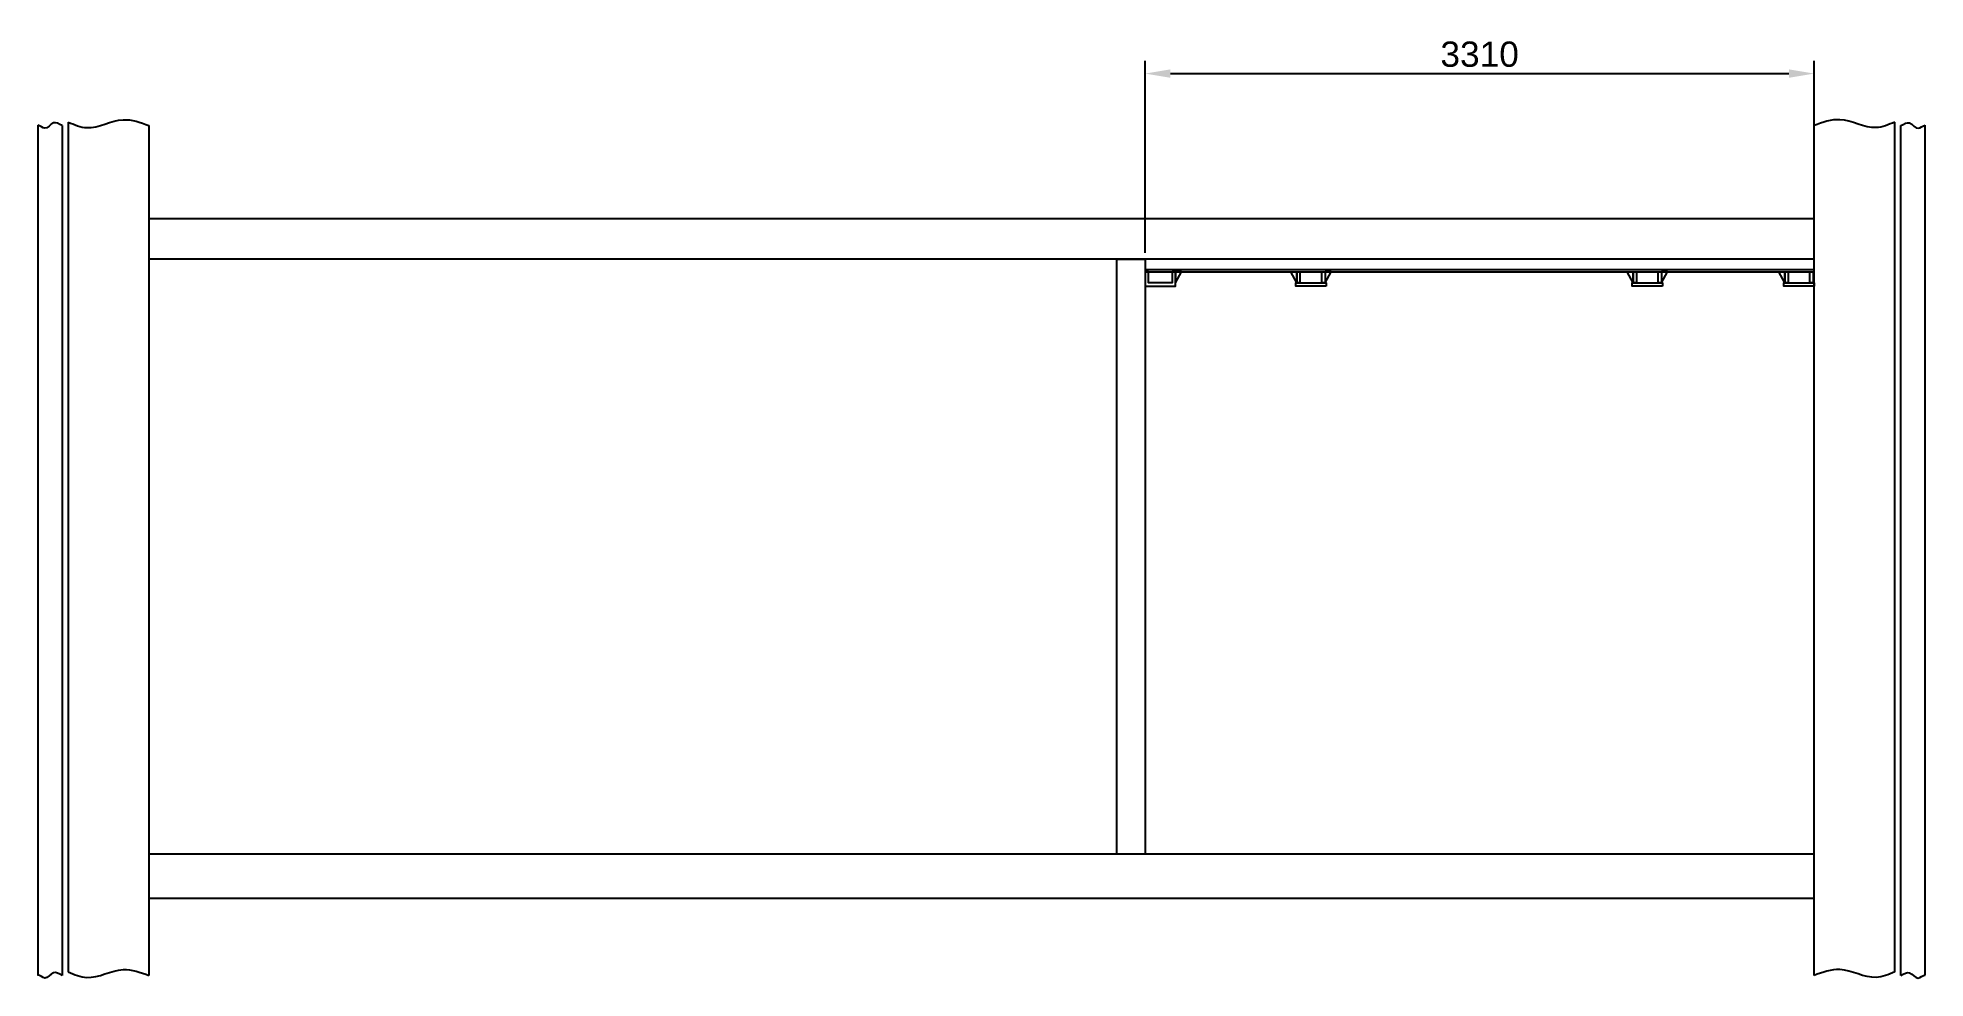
# Model space of a CAD drawing. Header units: millimetres. Extents: x -18239 to 28115, y -18880 to 19192.
# Drawn here: x -18239 to -8899, y 14540 to 19192 of the extents above; entities that cross this region are included whole.
import ezdxf

# ---------------------------------------------------------------- set-up
doc = ezdxf.new("R2010")
doc.units = ezdxf.units.MM
doc.layers.add('Dimensions', color=3, linetype='Continuous')
doc.styles.get("Standard").update_dxf_attribs({"font": 'arial.ttf'})
doc.dimstyles.new('ISO-50', dxfattribs={"dimscale": 50, "dimtxt": 2.5, "dimasz": 2.5, "dimexe": 1.25, "dimexo": 0.625, "dimtad": 1, "dimtxsty": 'Standard', "dimcen": 2.5, "dimadec": 0, "dimazin": 0, "dimtfac": 1, "dimtmove": 0, "dimatfit": 3, "dimfxl": 1, "dimarcsym": 0})

msp = doc.modelspace()

# ---------------------------------------------------------------- blocks, each defined once
blk = doc.blocks.new('*D62')
at = {"layer": 'Defpoints', "color": 0, "transparency": 16777216}
for p in [(-9449.3, 19014.9), (-12759.3, 18096.5), (-9449.3, 18096.5)]:
    blk.add_point(p, dxfattribs=at)
at = {"layer": 'Dimensions', "color": 0, "lineweight": -2, "transparency": 16777216}
for p, q in [((-12759.3, 18127.7), (-12759.3, 19077.4)), ((-9449.3, 18127.7), (-9449.3, 19077.4)), ((-12634.3, 19014.9), (-9574.3, 19014.9))]:
    blk.add_line(p, q, dxfattribs=at)
at = {"layer": 'Dimensions', "color": 0, "transparency": 16777216}
for points in [[(-12634.3, 19035.7), (-12634.3, 18994), (-12759.3, 19014.9)], [(-9574.3, 19035.7), (-9574.3, 18994), (-9449.3, 19014.9)]]:
    blk.add_solid(points, dxfattribs=at)
at = {"layer": 'Dimensions', "color": 0, "transparency": 16777216, "insert": (-11104.3, 19110), "char_height": 125, "attachment_point": 5}
blk.add_mtext('3310', dxfattribs=at)
blk = doc.blocks.new('U-profile')
at = {"color": 0}
for points in [[(150, 0), (0, 0), (0, 16), (150, 16)], [(5, 70), (21, 70), (21, 16), (5, 16)], [(129, 70), (145, 70), (145, 16), (129, 16)]]:
    blk.add_lwpolyline(points, close=True, dxfattribs=at)

# ---------------------------------------------------------------- dimensions: what is measured, and where the dimension line sits
at = {"layer": 'Dimensions'}
dim = msp.add_linear_dim(base=(-9449.279, 19014.878), p1=(-12759.279, 18096.482), p2=(-9449.279, 18096.482), dimstyle='ISO-50', dxfattribs=at)
dim.commit()
dim.dimension.update_dxf_attribs({"geometry": '*D62', "text_midpoint": (-11104.279, 19109.992)})

# ---------------------------------------------------------------- linework, layer by layer
for p, q in [((-18089.279, 18775.21), (-18089.279, 14571.583)), ((-9049.279, 14571.583), (-9049.279, 18775.21)), ((-18239.279, 18759.013), (-18239.279, 14555.386)), ((-18119.279, 18757.228), (-18119.279, 14553.601)), ((-17689.279, 18757.228), (-17689.279, 14553.601)), ((-9449.279, 14553.601), (-9449.279, 18757.228)), ((-9019.279, 14553.601), (-9019.279, 18757.228)), ((-8899.279, 14555.386), (-8899.279, 18759.013)), ((-9449.279, 18296.482), (-17689.279, 18296.482)), ((-9449.279, 18096.482), (-17689.279, 18096.482)), ((-9449.279, 15153.982), (-17689.279, 15153.982)), ((-9449.279, 14933.982), (-17689.279, 14933.982))]:
    msp.add_line(p, q)
at = {"color": 252, "true_color": 0x939598}
for p, q in [((-12759.279, 18046.482), (-9449.279, 18046.482)), ((-12759.279, 18033.982), (-9449.279, 18033.982))]:
    msp.add_line(p, q, dxfattribs=at)
msp.add_lwpolyline([(-12899.279, 15153.982), (-12899.279, 18096.482), (-12759.279, 18096.482), (-12759.279, 15153.982)])
at = {"color": 6}
msp.add_lwpolyline([(-12759.279, 18033.982), (-12759.279, 17963.982), (-12609.279, 17963.982), (-12609.279, 18033.982), (-12625.279, 18033.982), (-12625.279, 17979.982), (-12743.279, 17979.982), (-12743.279, 18033.982)], close=True, dxfattribs=at)
at = {"color": 2}
for points in [[(-12609.279, 18033.982), (-12609.279, 17979.982), (-12579.279, 18033.982)], [(-12009.279, 18033.982), (-12009.279, 17979.982), (-12039.279, 18033.982)], [(-11869.279, 18033.982), (-11869.279, 17979.982), (-11839.279, 18033.982)], [(-10344.279, 18033.982), (-10344.279, 17979.982), (-10374.279, 18033.982)], [(-10204.279, 18033.982), (-10204.279, 17979.982), (-10174.279, 18033.982)], [(-9594.279, 18033.982), (-9594.279, 17979.982), (-9624.279, 18033.982)]]:
    msp.add_lwpolyline(points, close=True, dxfattribs=at)
for points in [[(-18119.279, 18757.228), (-18133.717, 18766.068), (-18164.615, 18784.985), (-18199.9, 18726.624), (-18226.617, 18758.555), (-18239.279, 18759.013)], [(-9019.279, 18757.228), (-9004.841, 18766.068), (-8973.943, 18784.985), (-8938.658, 18726.624), (-8911.941, 18758.555), (-8899.279, 18759.013)], [(-18119.279, 14553.601), (-18133.717, 14562.441), (-18164.615, 14581.359), (-18199.9, 14522.998), (-18226.617, 14554.928), (-18239.279, 14555.386)], [(-9019.279, 14553.601), (-9004.841, 14562.441), (-8973.943, 14581.359), (-8938.658, 14522.998), (-8911.941, 14554.928), (-8899.279, 14555.386)]]:
    msp.add_open_spline(points, degree=3, knots=[0, 0, 0, 0, 44.11226737, 94.40264675, 132.50736786, 132.50736786, 132.50736786, 132.50736786])
for points in [[(-18089.279, 18775.21), (-17996.485, 18747.419), (-17816.54, 18786.653), (-17689.279, 18757.228)], [(-9049.279, 18775.21), (-9142.072, 18747.419), (-9322.018, 18786.653), (-9449.279, 18757.228)], [(-18089.279, 14571.583), (-17996.485, 14543.793), (-17816.54, 14583.026), (-17689.279, 14553.601)], [(-9049.279, 14571.583), (-9142.072, 14543.793), (-9322.018, 14583.026), (-9449.279, 14553.601)]]:
    msp.add_spline(points, degree=3)

# ---------------------------------------------------------------- block references
at = {"color": 6}
for p in [(-12014.279, 17963.982), (-10349.279, 17963.982), (-9599.279, 17963.982)]:
    msp.add_blockref('U-profile', p, dxfattribs=at)

msp.set_redraw_order([(e.dxf.handle, doc.entitydb.next_handle()) for e in msp.query("TEXT MTEXT ATTDEF DIMENSION ARC_DIMENSION")])  # texts and dimensions are drawn at this point

doc.saveas('drawing.dxf')
